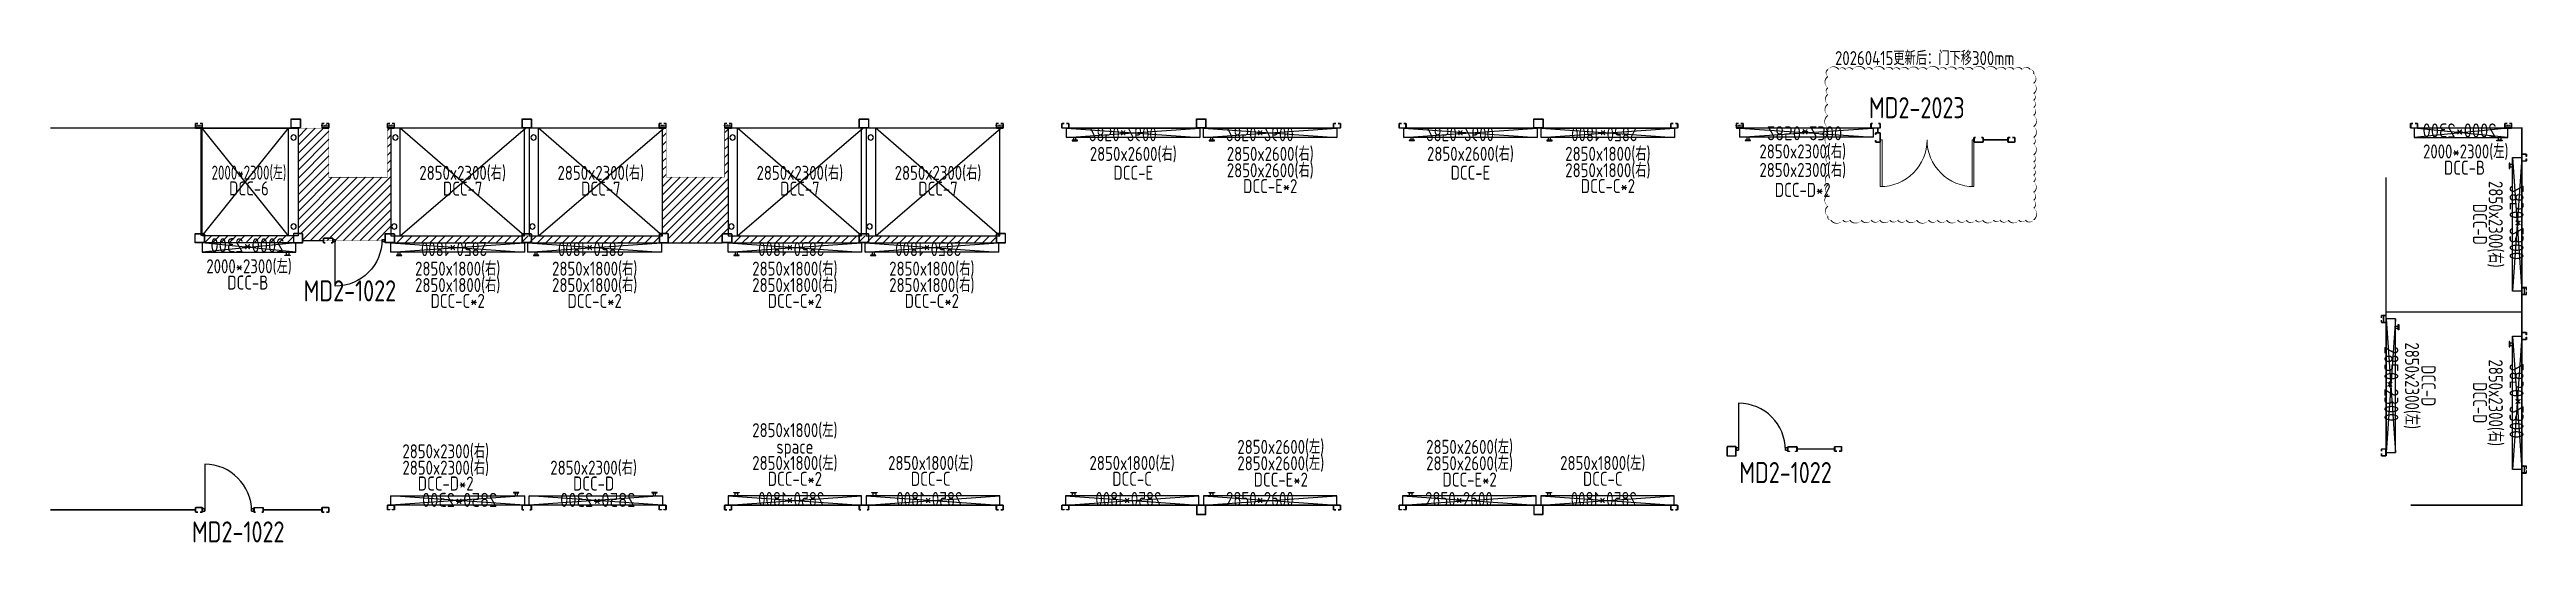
# Model space of a CAD drawing. Header units: millimetres. Extents: x -198529 to 244266, y -64 to 158464.
# Drawn here: x 187810 to 240698, y 41979 to 52502 of the extents above; entities that cross this region are included whole.
import ezdxf
from ezdxf.enums import TextEntityAlignment as Align

# ---------------------------------------------------------------- set-up
doc = ezdxf.new("R2010")
doc.units = ezdxf.units.MM
for name, color, linetype in [('0-DCC', 30, 'Continuous'), ('0-DCC-Divider', 90, 'Continuous'), ('0-DCC-Divider-H', 90, 'Continuous'), ('20260415-修改', 10, 'Continuous'), ('DCC-Size', 4, 'Continuous'), ('K-CEIL-DCC-RACK', 10, 'Continuous'), ('K-KART-TEXT', 4, 'Continuous'), ('K-PART-DOOR', 3, 'Continuous'), ('X-HLP3-CR-F3-LAY-KEQP-02-002_20260401 DCC更新_SPM$0$0-DCC-Divider', 90, 'Continuous')]:
    doc.layers.add(name, color=color, linetype=linetype)
doc.layers.add('X-HLP3-CR-F3-LAY-KPART-03-001$0$K-PART-DOOR', color=53, linetype='Continuous', lineweight=18)
doc.styles.add('EDRI-COM', font='tssdeng.shx', dxfattribs={"width": 0.8, "bigfont": 'hztxt.shx'})
doc.styles.add('X-HL-CR-F1-EQP-02-01$0$EDRI-COM', font='tssdeng.shx', dxfattribs={"width": 0.8, "bigfont": 'hztxt.shx'})
doc.styles.add('X-HLP2-CR-F2-LAY-KEQP-02-002$0$Standard', font='gbenor.shx', dxfattribs={"bigfont": 'gbcbig.shx'})
doc.styles.add('X-HLP2-CR-F2-LAY-KEQP-02-002$0$X-HL-CR-F1-EQP-02-01$0$EDRI-COM', font='tssdeng.shx', dxfattribs={"width": 0.8, "bigfont": 'hztxt.shx'})
doc.dimstyles.new('IE-Layout', dxfattribs={"dimtxt": 250, "dimasz": 120, "dimexe": 100, "dimexo": 150, "dimgap": 150, "dimtad": 1, "dimtoh": 1, "dimdec": 0, "dimzin": 0, "dimdsep": 46, "dimtxsty": 'Standard', "dimblk": 'ARCHTICK', "dimcen": 20, "dimadec": 0, "dimazin": 0, "dimtfac": 1, "dimtdec": 0, "dimtix": 1, "dimtmove": 2, "dimatfit": 3, "dimfxl": 1, "dimtolj": 1, "dimtzin": 0, "dimarcsym": 1})
pattern_1 = [(45, (0, 0), (-88.38835, 88.38835), [])]

msp = doc.modelspace()

# ---------------------------------------------------------------- texts
at = {"layer": '20260415-修改', "style": 'X-HLP2-CR-F2-LAY-KEQP-02-002$0$X-HL-CR-F1-EQP-02-01$0$EDRI-COM', "width": 0.8}
msp.add_text('20260415更新后：门下移300mm', height=300, dxfattribs=at).set_placement((227849.4, 52169.2), align=Align.CENTER)
at = {"layer": 'DCC-Size', "style": 'X-HLP2-CR-F2-LAY-KEQP-02-002$0$X-HL-CR-F1-EQP-02-01$0$EDRI-COM'}
for s, width, p in [('2850x2600(右)', 0.8, (210950.1, 50124.5)), ('2850x2600(右)', 0.8, (213875.1, 50124.5)), ('2850x2600(右)', 0.8, (218150, 50125.9)), ('2850x1800(右)', 0.8, (221084.9, 50125.9)), ('2850x2300(右)', 0.8, (225245.2, 50177.1)), ('2000*2300(左)', 0.8, (239402.2, 50176.3)), ('2000*2300(左)', 0.7, (192068.3, 49724.7)), ('2850x2300(右)', 0.8, (196631.1, 49719.6)), ('2850x2300(右)', 0.8, (199581.2, 49719.6)), ('2850x2300(右)', 0.8, (203831.1, 49719.6)), ('2850x2300(右)', 0.8, (206781.2, 49719.6)), ('DCC-E', 0.8, (210950.1, 49721)), ('2850x2600(右)', 0.8, (213875.1, 49774.5)), ('DCC-E*2', 0.8, (213875.1, 49436)), ('DCC-E', 0.8, (218150, 49722.4)), ('2850x1800(右)', 0.8, (221084.9, 49775.9)), ('DCC-C*2', 0.8, (221084.9, 49437.4)), ('2850x2300(右)', 0.8, (225245.2, 49781.4)), ('DCC-B', 0.8, (239376.2, 49830)), ('DCC-6', 0.8, (192068.3, 49386.2)), ('DCC-7', 0.8, (196631.1, 49381.1)), ('DCC-7', 0.8, (199581.2, 49381.1)), ('DCC-7', 0.8, (203831.1, 49381.1)), ('DCC-7', 0.8, (206781.2, 49381.1)), ('DCC-D*2', 0.8, (225245.2, 49356)), ('2000*2300(左)', 0.8, (192070.7, 47724.3)), ('DCC-B', 0.8, (192044.7, 47378)), ('2850x1800(右)', 0.8, (196524.8, 47674.1)), ('2850x1800(右)', 0.8, (196524.8, 47324.1)), ('2850x1800(右)', 0.8, (199449.8, 47674.1)), ('2850x1800(右)', 0.8, (199449.8, 47324.1)), ('2850x1800(右)', 0.8, (203724.8, 47674.1)), ('2850x1800(右)', 0.8, (203724.8, 47324.1)), ('2850x1800(右)', 0.8, (206649.8, 47674.1)), ('2850x1800(右)', 0.8, (206649.8, 47324.1)), ('DCC-C*2', 0.8, (196524.8, 46985.7)), ('DCC-C*2', 0.8, (199449.8, 46985.7)), ('DCC-C*2', 0.8, (203724.8, 46985.7)), ('DCC-C*2', 0.8, (206649.8, 46985.7)), ('2850x1800(左)', 0.8, (203724.8, 44225.9)), ('2850x2300(右)', 0.8, (196269.4, 43775.7)), ('2850x2600(左)', 0.8, (214100.6, 43870)), ('2850x2600(左)', 0.8, (218131.9, 43870)), ('2850x2300(右)', 0.8, (196269.4, 43425.7)), ('DCC-D*2', 0.8, (196269.4, 43087.3)), ('2850x2300(右)', 0.8, (199427.4, 43425.7)), ('DCC-D', 0.8, (199427.4, 43087.3)), ('2850x1800(左)', 0.8, (203724.8, 43525.9)), ('DCC-C*2', 0.8, (203724.8, 43187.4)), ('2850x1800(左)', 0.8, (206624.9, 43525.9)), ('DCC-C', 0.8, (206624.9, 43187.4)), ('2850x1800(左)', 0.8, (210924.8, 43525.9)), ('DCC-C', 0.8, (210924.8, 43187.4)), ('2850x2600(左)', 0.8, (214100.6, 43520)), ('DCC-E*2', 0.8, (214100.6, 43171)), ('2850x2600(左)', 0.8, (218131.9, 43520)), ('DCC-E*2', 0.8, (218131.9, 43171)), ('2850x1800(左)', 0.8, (220975.1, 43525.9)), ('DCC-C', 0.8, (220975.1, 43187.4))]:
    msp.add_text(s, height=300, dxfattribs=dict(at, width=width)).set_placement(p, align=Align.CENTER)
at = {"layer": 'DCC-Size', "style": 'X-HLP2-CR-F2-LAY-KEQP-02-002$0$X-HL-CR-F1-EQP-02-01$0$EDRI-COM', "width": 0.8}
for s, p in [('DCC-D', (239554.9, 48771.2)), ('2850x2300(右)', (239893.3, 48771.2)), ('2850x2300(左)', (238106.7, 45324.9)), ('DCC-D', (238456.7, 45324.9)), ('2850x2300(右)', (239893.3, 44961.3)), ('DCC-D', (239554.9, 44961.3))]:
    msp.add_text(s, height=300, rotation=270, dxfattribs=at).set_placement(p, align=Align.CENTER)
at = {"layer": 'DCC-Size', "color": 6, "style": 'X-HLP2-CR-F2-LAY-KEQP-02-002$0$X-HL-CR-F1-EQP-02-01$0$EDRI-COM', "width": 0.8}
msp.add_text('space', height=300, dxfattribs=at).set_placement((203724.8, 43875.9), align=Align.CENTER)
at = {"layer": 'K-KART-TEXT', "style": 'EDRI-COM', "width": 0.8}
for s, p in [('MD2-2023', (226658.4, 51035.4)), ('MD2-1022', (193235.3, 47126.2)), ('MD2-1022', (223889.3, 43246.3)), ('MD2-1022', (190851.3, 41979.2))]:
    msp.add_text(s, height=450, dxfattribs=at).set_placement(p)

# ---------------------------------------------------------------- blocks, each defined once
blk = doc.blocks.new('MD2-1022')
blk.add_line((9, 994), (9, -6))
for points in [[(-41, -6), (9, -6), (9, 44), (-41, 44)], [(1009, -6), (1059, -6), (1059, 44), (1009, 44)]]:
    blk.add_lwpolyline(points, close=True)
blk.add_arc((9, -6), 1000, 0, 90)
blk = doc.blocks.new('DCC-2923-H')
at = {"layer": '0-DCC'}
for p, q in [((2975, -200), (300, 2100)), ((325, -200), (2975, 2100)), ((2975, -200), (2975, 2100))]:
    blk.add_line(p, q, dxfattribs=at)
blk.add_lwpolyline([(3175, -200), (325, -200), (325, 2100), (3175, 2100)], close=True, dxfattribs=at)
for centre in [(3080, 1900), (3105, 0)]:
    blk.add_circle(centre, 57, dxfattribs=at)
blk = doc.blocks.new('_Oblique')
at = {"color": 0, "linetype": 'ByBlock', "lineweight": -2}
blk.add_line((-0.5, -0.5), (0.5, 0.5), dxfattribs=at)
blk = doc.blocks.new('*D46')
at = {"layer": 'Defpoints', "color": 0, "transparency": 16777216}
for p in [(-75, 0), (75, 0), (75, 0)]:
    blk.add_point(p, dxfattribs=at)
at = {"layer": 'K-CEIL-DCC-RACK', "color": 0, "lineweight": -2, "transparency": 16777216}
for p, q in [((-75, 0), (-75, 10)), ((75, 0), (75, 10))]:
    blk.add_line(p, q, dxfattribs=at)
at = {"layer": 'K-CEIL-DCC-RACK', "color": 0, "lineweight": -3, "transparency": 16777216}
blk.add_line((-75, 0), (75, 0), dxfattribs=at)
at = {"layer": 'K-CEIL-DCC-RACK', "color": 0, "lineweight": -3, "transparency": 16777216, "xscale": 10, "yscale": 10, "zscale": 10, "rotation": 180}
blk.add_blockref('_Oblique', (-75, 0), dxfattribs=at)
at = {"layer": 'K-CEIL-DCC-RACK', "color": 0, "lineweight": -3, "transparency": 16777216, "xscale": 10, "yscale": 10, "zscale": 10}
blk.add_blockref('_Oblique', (75, 0), dxfattribs=at)
at = {"layer": 'K-CEIL-DCC-RACK', "color": 0, "transparency": 16777216, "insert": (0, 25), "char_height": 30, "attachment_point": 5}
blk.add_mtext('\\A1;150', dxfattribs=at)
blk = doc.blocks.new('X-HLP2-CR-F2-LAY-KEQP-02-002$0$DCC-2023')
for p, q in [((3650, 112949), (5650, 113149)), ((3650, 113148), (5650, 112949))]:
    blk.add_line(p, q)
for points in [[(5650, 113149), (5650, 112949), (3650, 112949), (3650, 113149)], [(3768, 112879), (3882, 112879), (3882, 112889), (3768, 112889)], [(3800, 112949), (3800, 112889), (3850, 112889), (3850, 112949)]]:
    blk.add_lwpolyline(points, close=True)
at = {"insert": (3892, 112949), "char_height": 300, "width": 1581.87, "attachment_point": 7, "style": 'X-HLP2-CR-F2-LAY-KEQP-02-002$0$Standard'}
blk.add_mtext('2000*2300', dxfattribs=at)
blk = doc.blocks.new('X-HLP2-CR-F2-LAY-KEQP-02-002$0$DCC-2023-H')
for p, q in [((191079, 105414), (189229, 103114)), ((189229, 105414), (191079, 103114)), ((191079, 105414), (191079, 103114))]:
    blk.add_line(p, q)
blk.add_lwpolyline([(191279, 105414), (189229, 105414), (189229, 103114), (191279, 103114)], close=True)
for centre in [(191184, 105214), (191184, 103314)]:
    blk.add_circle(centre, 57)
blk = doc.blocks.new('DCC-Rack-200x200')
at = {"layer": 'K-CEIL-DCC-RACK'}
for p, q in [((22494, 115856), (22494, 115678)), ((22500, 115856), (22500, 115678)), ((22683, 115867), (22505, 115867)), ((22683, 115861), (22505, 115861)), ((22688, 115678), (22688, 115856)), ((22694, 115678), (22694, 115856)), ((22505, 115673), (22683, 115673)), ((22505, 115667), (22683, 115667))]:
    blk.add_line(p, q, dxfattribs=at)
for centre, radius, start, end in [((22505, 115856), 11, 90, 180), ((22505, 115856), 5, 90, 180), ((22683, 115856), 11, 0, 90), ((22683, 115856), 5, 0, 90), ((22505, 115678), 11, 180, 270), ((22505, 115678), 5, 180, 270), ((22683, 115678), 11, 270, 0), ((22683, 115678), 5, 270, 0)]:
    blk.add_arc(centre, radius, start, end, dxfattribs=at)
blk = doc.blocks.new('DCC-Rack-200')
at = {"layer": 'K-CEIL-DCC-RACK'}
blk.add_lwpolyline([(-64, 65), (-61, 65), (-61, 92, -0.414214), (-56, 97), (28, 97, -0.414214), (33, 92), (33, -92, -0.414214), (28, -97), (-56, -97, -0.414214), (-61, -92), (-61, -65), (-64, -65), (-64, -92, 0.414214), (-56, -100), (28, -100, 0.414214), (36, -92), (36, 92, 0.414214), (28, 100), (-56, 100, 0.414214), (-64, 92)], format="xyb", close=True, dxfattribs=at)
blk = doc.blocks.new('X-HLP2-CR-F2-LAY-KEQP-02-002$0$DCC-28.523')
for p, q in [((-1725, 2), (1125, 200)), ((-1725, 200), (1125, 2))]:
    blk.add_line(p, q)
for points in [[(1125, 0), (1125, 200), (-1725, 200), (-1725, 0)], [(-1607, 270), (-1493, 270), (-1493, 260), (-1607, 260)], [(-1575, 200), (-1575, 260), (-1525, 260), (-1525, 200)]]:
    blk.add_lwpolyline(points, close=True)
at = {"insert": (-1145, 263), "char_height": 300, "width": 1581.87, "attachment_point": 1, "style": 'X-HLP2-CR-F2-LAY-KEQP-02-002$0$Standard'}
blk.add_mtext('2850*2300', dxfattribs=at)
blk = doc.blocks.new('X-HLP2-CR-F2-LAY-KEQP-02-002$0$DCC-28.5x26')
for p, q in [((32450, 104398), (35300, 104596)), ((32450, 104596), (35300, 104398))]:
    blk.add_line(p, q)
for points in [[(35300, 104396), (35300, 104596), (32450, 104596), (32450, 104396)], [(32568, 104666), (32682, 104666), (32682, 104656), (32568, 104656)], [(32600, 104596), (32600, 104656), (32650, 104656), (32650, 104596)]]:
    blk.add_lwpolyline(points, close=True)
at = {"style": 'X-HLP2-CR-F2-LAY-KEQP-02-002$0$X-HL-CR-F1-EQP-02-01$0$EDRI-COM', "width": 0.8}
blk.add_text('2850*2600', height=300, dxfattribs=at).set_placement((32931, 104378))
blk = doc.blocks.new('X-HLP2-CR-F2-LAY-KEQP-02-002$0$DCC-28.5x18')
for p, q in [((32350, 104398), (29500, 104596)), ((32350, 104596), (29500, 104398))]:
    blk.add_line(p, q)
for points in [[(29500, 104396), (29500, 104596), (32350, 104596), (32350, 104396)], [(32232, 104666), (32118, 104666), (32118, 104656), (32232, 104656)], [(32200, 104596), (32200, 104656), (32150, 104656), (32150, 104596)]]:
    blk.add_lwpolyline(points, close=True)
at = {"style": 'X-HLP2-CR-F2-LAY-KEQP-02-002$0$X-HL-CR-F1-EQP-02-01$0$EDRI-COM', "width": 0.8}
blk.add_text('2850*1800', height=300, dxfattribs=at).set_placement((30299, 104378))
blk = doc.blocks.new('DCC-28.5x26')
for p, q in [((32450, 104398), (35300, 104596)), ((32450, 104596), (35300, 104398))]:
    blk.add_line(p, q)
for points in [[(35300, 104396), (35300, 104596), (32450, 104596), (32450, 104396)], [(32568, 104666), (32682, 104666), (32682, 104656), (32568, 104656)], [(32600, 104596), (32600, 104656), (32650, 104656), (32650, 104596)]]:
    blk.add_lwpolyline(points, close=True)
at = {"style": 'X-HL-CR-F1-EQP-02-01$0$EDRI-COM', "width": 0.8}
blk.add_text('2850*2600', height=300, dxfattribs=at).set_placement((32931, 104378))
blk = doc.blocks.new('X-HLP3-CR-F3-LAY-KPART-03-001$0$2023')
blk.add_lwpolyline([(1000, 0), (1000, 1000, 0.414214), (0, 0, 0.414214), (-1000, 1000), (-1000, 0)], format="xyb")
for points in [[(-962, 0), (-962, 996)], [(962, 0), (962, 995)], [(-962, 0), (-1000, 0)], [(962, 0), (1000, 0)]]:
    blk.add_lwpolyline(points)
blk = doc.blocks.new('DCC-Rack-150')
at = {"layer": 'K-CEIL-DCC-RACK'}
blk.add_lwpolyline([(25, 50), (25, 47), (67, 47, -0.4142136), (72, 42), (72, -42, -0.4142136), (67, -47), (-67, -47, -0.4142136), (-72, -42), (-72, 42, -0.4142136), (-67, 47), (-25, 47), (-25, 50), (-67, 50, 0.4142136), (-75, 42), (-75, -42, 0.4142136), (-67, -50), (67, -50, 0.4142136), (75, -42), (75, 42, 0.4142136), (67, 50)], format="xyb", close=True, dxfattribs=at)
dim = blk.add_linear_dim(base=(75, 0), p1=(-75, 0), p2=(75, 0), dimstyle='IE-Layout', override={"dimtxt": 30, "dimasz": 10, "dimexe": 10, "dimexo": 10, "dimgap": 10, "dimblk1": 'Oblique', "dimblk2": 'Oblique', "dimsah": 1, "dimfxl": 0.82021, "dimfxlon": 1, "dimlwd": 65533}, dxfattribs=at)
dim.commit()
dim.dimension.update_dxf_attribs({"geometry": '*D46', "text_midpoint": (0, 25)})

# ---------------------------------------------------------------- hatches: boundary and pattern name
at = {"layer": '0-DCC-Divider-H'}
h = msp.add_hatch(dxfattribs=at)
h.set_pattern_fill('ANSI31', color=90, scale=1000)
h.set_pattern_definition(pattern_1)
h.paths.add_polyline_path([(193216.3, 48424.7), (193216.3, 48574.7), (193116.3, 48574.7), (193116.3, 50824.7), (193775, 50824.7), (193775, 49775), (195025, 49775), (195025, 50824.7), (195100, 50824.7), (195100, 48574.7), (194974.9, 48574.7), (194974.9, 48424.7)])
h = msp.add_hatch(dxfattribs=at)
h.set_pattern_fill('ANSI31', color=90, scale=1000)
h.set_pattern_definition(pattern_1)
h.paths.add_polyline_path([(201024.9, 48374.7), (201024.9, 48574.7), (200900, 48574.7), (200900, 50825), (200975, 50825), (200975, 49775.3), (202225, 49775.3), (202225, 50828.2), (202300, 50828.2), (202300, 48574.7), (202175, 48574.7), (202175, 48374.7)])
h = msp.add_hatch(dxfattribs=at)
h.set_pattern_fill('ANSI31', color=90, scale=1000)
h.set_pattern_definition([(45, (-625, 0), (-88.38835, 88.38835), [])])
h.paths.add_polyline_path([(191116.3, 48374.7), (191116.3, 48524.8), (193016.3, 48524.8), (193016.3, 48374.7)])
h = msp.add_hatch(dxfattribs=at)
h.set_pattern_fill('ANSI31', color=90, scale=1000)
h.set_pattern_definition([(45, (0, 50.71), (-88.38835, 88.38835), [])])
h.paths.add_polyline_path([(195175, 48374.7), (195175, 48525.2), (200825, 48525), (200825, 48374.4)])
h = msp.add_hatch(dxfattribs=at)
h.set_pattern_fill('ANSI31', color=90, scale=1000)
h.set_pattern_definition([(45, (7200, 50.71), (-88.38835, 88.38835), [])])
h.paths.add_polyline_path([(202375, 48374.7), (202375, 48525.2), (208025, 48525), (208025, 48374.4)])

# ---------------------------------------------------------------- linework, layer by layer
at = {"layer": '0-DCC-Divider', "const_width": 30}
for points in [[(187825, 50825), (193116.3, 50824.7)], [(191041.3, 48525), (191041.3, 50825)], [(195100, 50824.7), (200900, 50824.7)], [(202300, 50824.7), (208100, 50824.7)], [(215300, 50825), (209500, 50825)], [(222500, 50825), (216700, 50825)], [(223875, 50824.7), (226750, 50826.3)], [(238225, 50825), (240600, 50825), (240600, 46900), (237700, 46900), (237700, 49775)], [(229100, 50574.7), (229625, 50574.7)], [(193216.3, 48422.9), (193659.9, 48422.9)], [(201024.9, 48374.7), (202175, 48374.7)], [(237700, 46900), (237700, 43825)], [(237700, 46900), (237700, 43825)], [(238225, 42775), (240600, 42775), (240600, 46900)], [(225125, 43973.3), (225925, 43975)], [(187825, 42675), (190925, 42675)], [(192375, 42675), (193625, 42675)], [(195100, 42776.7), (200900, 42776.7)], [(202300, 42775), (208100, 42775)], [(215300, 42775), (209500.2, 42775)], [(222500, 42775), (216700.2, 42775)]]:
    msp.add_lwpolyline(points, dxfattribs=at)
at = {"layer": '0-DCC-Divider-H', "const_width": 10}
for points in [[(193216.3, 48424.7), (193216.3, 48574.7), (193116.3, 48574.7), (193116.3, 50824.7), (193775, 50824.7), (193775, 49775), (195025, 49775), (195025, 50824.7), (195100, 50824.7), (195100, 48574.7), (194974.9, 48574.7), (194974.9, 48424.7), (193216.3, 48424.7)], [(201024.9, 48374.7), (201024.9, 48574.7), (200900, 48574.7), (200900, 50825), (200975, 50825), (200975, 49775.3), (202225, 49775.3), (202225, 50828.2), (202300, 50828.2), (202300, 48574.7), (202175, 48574.7), (202175, 48374.7), (201024.9, 48374.7)]]:
    msp.add_lwpolyline(points, dxfattribs=at)
for points in [[(191116.3, 48374.7), (191116.3, 48524.8), (193016.3, 48524.8), (193016.3, 48374.7)], [(195175, 48374.7), (195175, 48525.2), (200825, 48525), (200825, 48374.4)], [(202375, 48374.7), (202375, 48525.2), (208025, 48525), (208025, 48374.4)]]:
    msp.add_lwpolyline(points, close=True, dxfattribs=at)
at = {"layer": '20260415-修改'}
msp.add_lwpolyline([(225781.7, 52075.4, 0, 26.7, -0.5205671), (226013.5, 52075.4, 0, 26.7, -0.5205671), (226160.1, 52075.4, 0, 26.7, -0.5205671), (226310.9, 52075.4, 0, 26.7, -0.5205671), (226575.7, 52075.4, 0, 26.7, -0.5205671), (226735, 52075.4, 0, 26.7, -0.5205671), (226987.8, 52075.4, 0, 26.7, -0.5205671), (227169.1, 52075.4, 0, 26.7, -0.5205671), (227317.2, 52075.4, 0, 26.7, -0.5205671), (227502, 52075.4, 0, 26.7, -0.5205671), (227718.5, 52075.4, 0, 26.7, -0.5205671), (227890.3, 52075.4, 0, 26.7, -0.5205671), (228148.3, 52075.4, 0, 26.7, -0.5205671), (228313.9, 52075.4, 0, 26.7, -0.5205671), (228525.7, 52075.4, 0, 26.7, -0.5205671), (228688.6, 52075.4, 0, 26.7, -0.5205671), (228873.6, 52075.4, 0, 26.7, -0.5205671), (229132.2, 52075.4, 0, 26.7, -0.5205671), (229384.6, 52075.4, 0, 26.7, -0.5205671), (229577.2, 52075.4, 0, 26.7, -0.5205671), (229753, 52075.4, 0, 26.7, -0.5205671), (229929.3, 52075.4, 0, 26.7, -0.5205671), (230103.1, 52075.4, 0, 26.7, -0.5205671), (230175, 51978, 0, 26.7, -0.5205671), (230175, 51783.2, 0, 26.7, -0.5205671), (230175, 51561.2, 0, 26.7, -0.5205671), (230175, 51416.5, 0, 26.7, -0.5205671), (230175, 51264.1, 0, 26.7, -0.5205671), (230175, 51096.2, 0, 26.7, -0.5205671), (230175, 50856.3, 0, 26.7, -0.5205671), (230175, 50624.3, 0, 26.7, -0.5205671), (230175, 50483.3, 0, 26.7, -0.5205671), (230175, 50251.8, 0, 26.7, -0.5205671), (230175, 50098.8, 0, 26.7, -0.5205671), (230175, 49960.4, 0, 26.7, -0.5205671), (230175, 49816.2, 0, 26.7, -0.5205671), (230175, 49677.1, 0, 26.7, -0.5205671), (230175, 49452.2, 0, 26.7, -0.5205671), (230175, 49284.3, 0, 26.7, -0.5205671), (230175, 49115.6, 0, 26.7, -0.5205671), (230175, 48867.2, 0, 26.7, -0.5205671), (229999.6, 48860.4, 0, 26.7, -0.5205671), (229860.5, 48860.4, 0, 26.7, -0.5205671), (229632, 48860.4, 0, 26.7, -0.5205671), (229456.8, 48860.4, 0, 26.7, -0.5205671), (229319, 48860.4, 0, 26.7, -0.5205671), (229084.9, 48860.4, 0, 26.7, -0.5205671), (228936.9, 48860.4, 0, 26.7, -0.5205671), (228736.1, 48860.4, 0, 26.7, -0.5205671), (228552.6, 48860.4, 0, 26.7, -0.5205671), (228315.4, 48860.4, 0, 26.7, -0.5205671), (228119.9, 48860.4, 0, 26.7, -0.5205671), (227931, 48860.4, 0, 26.7, -0.5205671), (227674.6, 48860.4, 0, 26.7, -0.5205671), (227456.3, 48860.4, 0, 26.7, -0.5205671), (227272.1, 48860.4, 0, 26.7, -0.5205671), (227106.8, 48860.4, 0, 26.7, -0.5205671), (226889.2, 48860.4, 0, 26.7, -0.5205671), (226708.7, 48860.4, 0, 26.7, -0.5205671), (226496.3, 48860.4, 0, 26.7, -0.5205671), (226249.8, 48860.4, 0, 26.7, -0.5205671), (226102.9, 48860.4, 0, 26.7, -0.5205671), (225843.3, 48860.4, 0, 26.7, -0.5205671), (225781.7, 48945.6, 0, 26.7, -0.5205671), (225781.7, 49154.2, 0, 26.7, -0.5205671), (225781.7, 49411.1, 0, 26.7, -0.5205671), (225781.7, 49609.4, 0, 26.7, -0.5205671), (225781.7, 49828.4, 0, 26.7, -0.5205671), (225781.7, 50073.8, 0, 26.7, -0.5205671), (225781.7, 50239, 0, 26.7, -0.5205671), (225781.7, 50451.5, 0, 26.7, -0.5205671), (225781.7, 50692.4, 0, 26.7, -0.5205671), (225781.7, 50833.6, 0, 26.7, -0.5205671), (225781.7, 51094.7, 0, 26.7, -0.5205671), (225781.7, 51335.8, 0, 26.7, -0.5205671), (225781.7, 51543.6, 0, 26.7, -0.5205671), (225781.7, 51686, 0, 26.7, -0.5205671), (225781.7, 51925.5, 0, 26.7, -0.5205671)], format="xyseb", close=True, dxfattribs=at)
at = {"layer": 'X-HLP3-CR-F3-LAY-KEQP-02-002_20260401 DCC更新_SPM$0$0-DCC-Divider', "const_width": 30}
msp.add_lwpolyline([(226848.4, 50824.9), (226848.4, 50725)], dxfattribs=at)

# ---------------------------------------------------------------- block references
at = {"layer": '0-DCC', "xscale": -1}
for name, p, rotation in [('X-HLP2-CR-F2-LAY-KEQP-02-002$0$DCC-2023-H', (1836.9, 153938.8), 180), ('X-HLP2-CR-F2-LAY-KEQP-02-002$0$DCC-28.5x26', (177075, 155221.3), 180), ('X-HLP2-CR-F2-LAY-KEQP-02-002$0$DCC-28.5x26', (180000, 155221.3), 180), ('X-HLP2-CR-F2-LAY-KEQP-02-002$0$DCC-28.5x26', (184274.9, 155222.7), 180), ('X-HLP2-CR-F2-LAY-KEQP-02-002$0$DCC-28.523', (225625, 50828), 180), ('X-HLP2-CR-F2-LAY-KEQP-02-002$0$DCC-28.523', (240600, 48471.2), 90), ('X-HLP2-CR-F2-LAY-KEQP-02-002$0$DCC-28.523', (240600, 44661.3), 90)]:
    msp.add_blockref(name, p, dxfattribs=dict(at, rotation=rotation))
for name, p in [('DCC-2923-H', (198274.9, 48725)), ('DCC-2923-H', (201225, 48725)), ('DCC-2923-H', (205474.9, 48725)), ('DCC-2923-H', (208425, 48725)), ('X-HLP2-CR-F2-LAY-KEQP-02-002$0$DCC-2023', (243950, -62324.3)), ('X-HLP2-CR-F2-LAY-KEQP-02-002$0$DCC-2023', (196716.3, -64774.6)), ('X-HLP2-CR-F2-LAY-KEQP-02-002$0$DCC-28.523', (196224.9, 42775)), ('X-HLP2-CR-F2-LAY-KEQP-02-002$0$DCC-28.523', (199175.1, 42775)), ('X-HLP2-CR-F2-LAY-KEQP-02-002$0$DCC-28.5x18', (234649.8, -61620.9)), ('X-HLP2-CR-F2-LAY-KEQP-02-002$0$DCC-28.5x18', (237600, -61620.9)), ('X-HLP2-CR-F2-LAY-KEQP-02-002$0$DCC-28.5x18', (241849.8, -61620.9)), ('X-HLP2-CR-F2-LAY-KEQP-02-002$0$DCC-28.5x18', (252000, -61620.9))]:
    msp.add_blockref(name, p, dxfattribs=at)
at = {"layer": '0-DCC'}
for name, p, rotation in [('X-HLP2-CR-F2-LAY-KEQP-02-002$0$DCC-28.5x18', (252010, 155222.4), 180), ('X-HLP2-CR-F2-LAY-KEQP-02-002$0$DCC-28.5x18', (227449.9, 152770.6), 180), ('X-HLP2-CR-F2-LAY-KEQP-02-002$0$DCC-28.5x18', (230374.9, 152770.6), 180), ('X-HLP2-CR-F2-LAY-KEQP-02-002$0$DCC-28.5x18', (234649.9, 152770.6), 180), ('X-HLP2-CR-F2-LAY-KEQP-02-002$0$DCC-28.5x18', (237574.9, 152770.6), 180), ('X-HLP2-CR-F2-LAY-KEQP-02-002$0$DCC-28.523', (237700, 45025), 270)]:
    msp.add_blockref(name, p, dxfattribs=dict(at, rotation=rotation))
for p in [(180000, -61619.5), (184249.8, -61620.9)]:
    msp.add_blockref('DCC-28.5x26', p, dxfattribs=at)
at = {"layer": 'K-CEIL-DCC-RACK'}
for name, p in [('DCC-Rack-150', (191000, 50874.7)), ('DCC-Rack-150', (193700, 50874.7)), ('DCC-Rack-150', (195100, 50874.7)), ('DCC-Rack-150', (200900, 50874.7)), ('DCC-Rack-150', (202300, 50874.7)), ('DCC-Rack-150', (208100, 50874.7)), ('DCC-Rack-150', (223900, 50874.7)), ('DCC-Rack-150', (240308.7, 50875)), ('DCC-Rack-200x200', (201131.2, -71841.6)), ('DCC-Rack-200x200', (189806.3, -73092.2)), ('DCC-Rack-200x200', (197006.3, -73092.2))]:
    msp.add_blockref(name, p, dxfattribs=at)
at = {"layer": 'K-CEIL-DCC-RACK', "xscale": -1}
for name, p, rotation in [('DCC-Rack-200x200', (170472.6, 166691.3), 180), ('DCC-Rack-200x200', (175406.3, 166691.3), 180), ('DCC-Rack-200x200', (182606.3, 166691.6), 180), ('DCC-Rack-200x200', (189806.3, 166690.2), 180), ('DCC-Rack-200x200', (197006.3, 166690.2), 180), ('DCC-Rack-200', (226800, 50860.6), 90), ('DCC-Rack-200', (226864.1, 50625), 180), ('DCC-Rack-200', (229000, 50560.6), 90), ('DCC-Rack-150', (240648.3, 50196.2), 270), ('DCC-Rack-200x200', (168422.5, 164241.3), 180), ('DCC-Rack-200', (193759.9, 48438.8), 270), ('DCC-Rack-200x200', (172481.1, 164241.3), 180), ('DCC-Rack-200x200', (175406.1, 164241.3), 180), ('DCC-Rack-200x200', (179681.1, 164241.3), 180), ('DCC-Rack-200x200', (182606.1, 164241.3), 180), ('DCC-Rack-150', (240648.3, 46386.3), 270), ('DCC-Rack-200', (225025, 43987.4), 270), ('DCC-Rack-150', (226000, 43975), 180), ('DCC-Rack-150', (237651.7, 43900), 90), ('DCC-Rack-150', (191000, 42675), 180), ('DCC-Rack-200', (192275, 42686.6), 270), ('DCC-Rack-150', (193700, 42675), 180), ('DCC-Rack-150', (195100, 42726.7), 180), ('DCC-Rack-200', (198000, 42739.1), 270), ('DCC-Rack-150', (200900, 42726.7), 180), ('DCC-Rack-150', (202300, 42725), 180), ('DCC-Rack-200', (205200, 42739.1), 270), ('DCC-Rack-150', (208100, 42725), 180), ('DCC-Rack-150', (209500, 42726.7), 180), ('DCC-Rack-150', (215300, 42725), 180), ('DCC-Rack-150', (216700, 42726.7), 180), ('DCC-Rack-150', (222500, 42725), 180)]:
    msp.add_blockref(name, p, dxfattribs=dict(at, rotation=rotation))
for p in [(209500, 50875), (215300, 50875), (216700, 50875), (222500, 50875), (238300, 50875), (229700, 50574.7)]:
    msp.add_blockref('DCC-Rack-150', p, dxfattribs=at)
at = {"layer": 'K-CEIL-DCC-RACK'}
for name, p, rotation in [('DCC-Rack-200x200', (215710.2, 164241.3), 180), ('DCC-Rack-200x200', (223518.7, 164241.3), 180), ('DCC-Rack-200x200', (230718.7, 164241.3), 180), ('DCC-Rack-150', (240648.3, 47346.2), 270), ('DCC-Rack-150', (237650, 46750), 90), ('DCC-Rack-150', (240648.3, 43536.3), 270)]:
    msp.add_blockref(name, p, dxfattribs=dict(at, rotation=rotation))
at = {"layer": 'K-PART-DOOR', "xscale": -1, "rotation": 180}
msp.add_blockref('MD2-1022', (193900.9, 48443), dxfattribs=at)
at = {"layer": 'K-PART-DOOR'}
for p in [(223866, 43956), (191116, 42653.5)]:
    msp.add_blockref('MD2-1022', p, dxfattribs=at)
at = {"layer": 'X-HLP3-CR-F3-LAY-KPART-03-001$0$K-PART-DOOR', "linetype": 'ByBlock', "xscale": -1, "rotation": 180}
msp.add_blockref('X-HLP3-CR-F3-LAY-KPART-03-001$0$2023', (227900, 50574.7), dxfattribs=at)

msp.set_redraw_order([(e.dxf.handle, doc.entitydb.next_handle()) for e in msp.query("TEXT MTEXT ATTDEF DIMENSION ARC_DIMENSION")])  # texts and dimensions are drawn at this point

doc.saveas('drawing.dxf')
